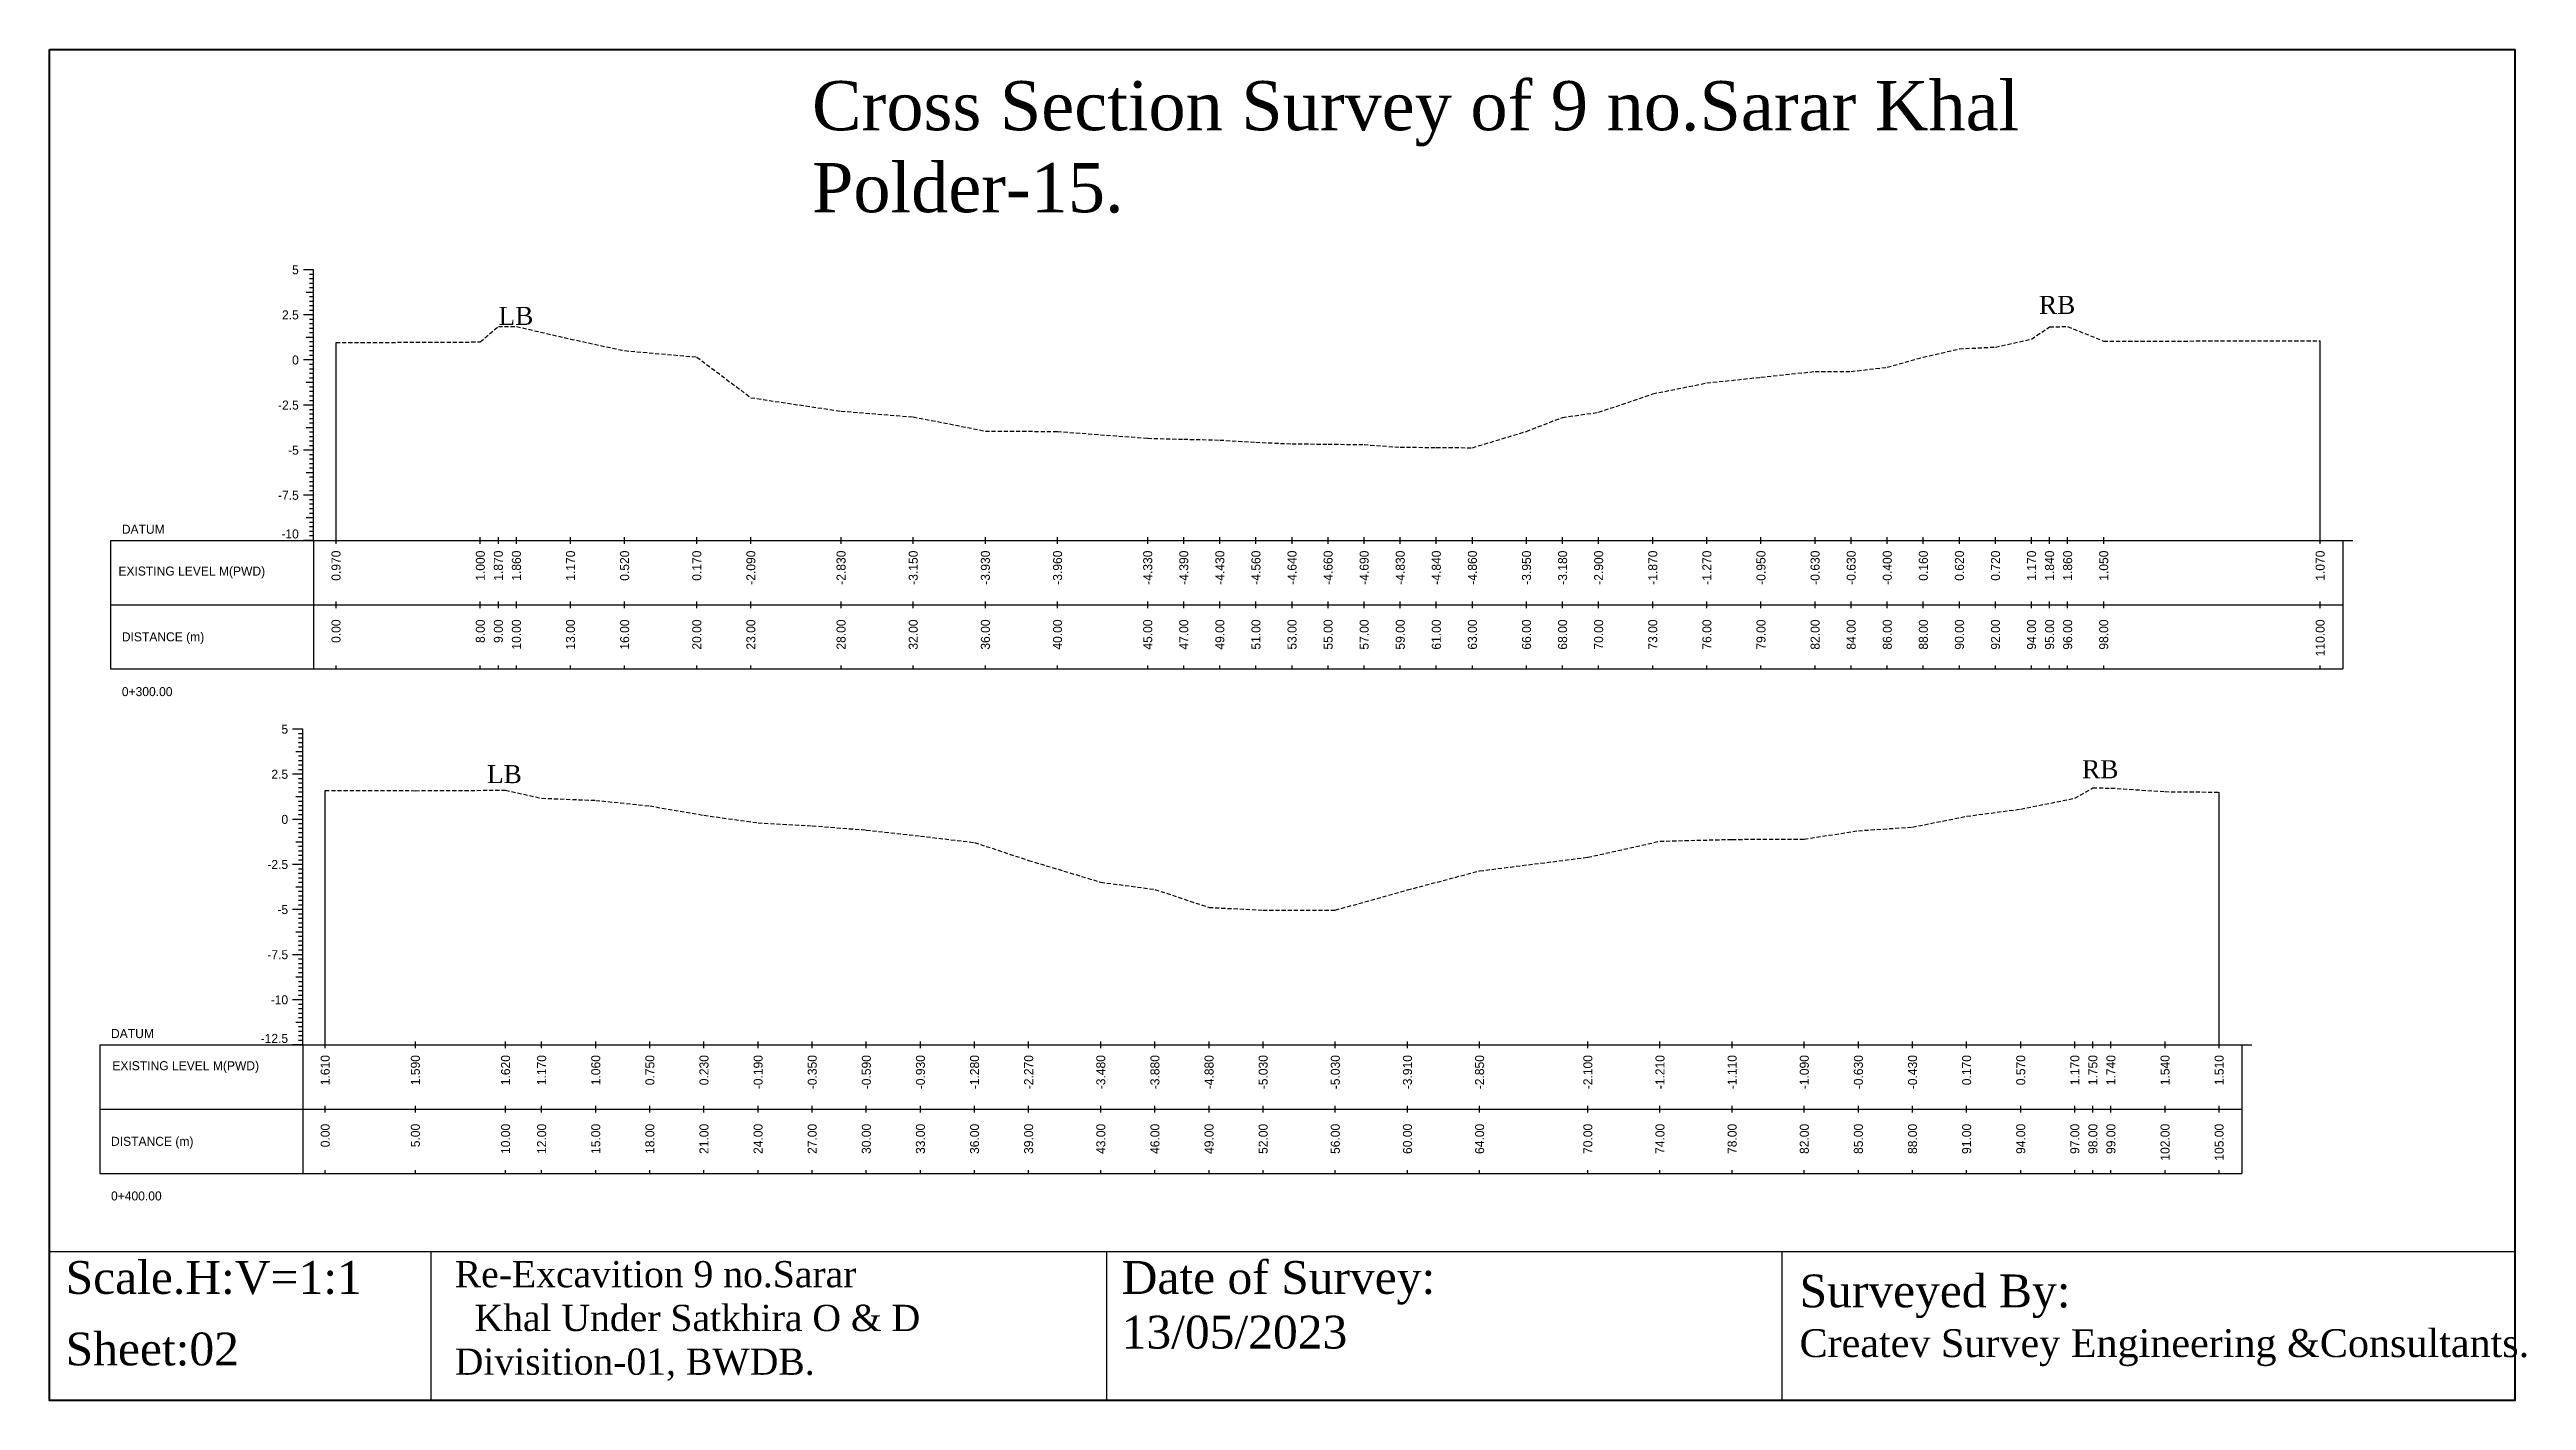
# Model space of a CAD drawing. Header units: inches. Extents: x 2527 to 3799, y -2520 to -1051.
# Drawn here: x 2527.3 to 2678.4, y -1269.6 to -1187.3 of the extents above; entities that cross this region are included whole.
import ezdxf
from ezdxf.enums import TextEntityAlignment as Align

# ---------------------------------------------------------------- set-up
doc = ezdxf.new("R2010")
doc.units = ezdxf.units.IN
doc.header["$MEASUREMENT"] = 0
doc.linetypes.add('HIDDEN', pattern=[0.375, 0.25, -0.125])
doc.layers.add('CS_Drawing', color=7, linetype='Continuous')
doc.layers.add('GL', color=3, linetype='HIDDEN')
doc.styles.add('romans', font='romans.shx')

msp = doc.modelspace()

# ---------------------------------------------------------------- texts
at = {"attachment_point": 1, "style": 'romans'}
for s, insert, char_height, width in [('{\\fTimes New Roman|b0|i0|c0|p18;Cross Section Survey of 9 no.Sarar Khal Polder-15.}', (2573.84, -1189.18), 3, 75.7359), ('{\\fTimes New Roman|b0|i0|c0|p18;RB}', (2648.66, -1202.28), 1.1, 96.5494), ('{\\fTimes New Roman|b0|i0|c0|p18;LB}', (2554.72, -1202.95), 1.1, 96.5494), ('{\\fTimes New Roman|b0|i0|c0|p18;LB}', (2554.02, -1230.89), 1.1, 96.5494), ('{\\fTimes New Roman|b0|i0|c0|p18;RB}', (2651.29, -1230.59), 1.1, 96.5494), ('{\\fTimes New Roman|b0|i0|c0|p18;Scale.H:V=1:1}', (2528.32, -1261.13), 2, 22.2708), ('{\\fTimes New Roman|b0|i0|c0|p18;Re-Excavition 9 no.Sarar\\P  Khal Under Satkhira O & D    Divisition-01, BWDB.}', (2552.05, -1261.13), 1.6, 38.8405), ('{\\fTimes New Roman|b0|i0|c0|p18;Date of Survey: 13/05/2023}', (2592.72, -1261.13), 2, 22.2708), ('{\\fTimes New Roman|b0|i0|c0|p18;Surveyed By:                                     \\H0.85x;Createv Survey Engineering &Consultants.}', (2634.06, -1261.95), 2, 45.2193), ('{\\fTimes New Roman|b0|i0|c0|p18;Sheet:02}', (2528.32, -1265.49), 2, 38.8405)]:
    msp.add_mtext(s, dxfattribs=dict(at, insert=insert, char_height=char_height, width=width))
at = {"layer": 'CS_Drawing'}
for s, p in [('5', (2542.54, -1200.69)), ('2.5', (2542.54, -1203.44)), ('0', (2542.54, -1206.19)), ('-2.5', (2542.54, -1208.94)), ('-5', (2542.54, -1211.69)), ('-7.5', (2542.54, -1214.44)), ('5', (2541.89, -1228.7)), ('2.5', (2541.89, -1231.45)), ('0', (2541.89, -1234.2)), ('-2.5', (2541.89, -1236.95)), ('-5', (2541.89, -1239.7)), ('-7.5', (2541.89, -1242.45)), ('-10', (2541.89, -1245.2))]:
    msp.add_text(s, height=0.55, dxfattribs=at).set_placement(p, align=Align.MIDDLE_RIGHT)
for s, p in [('DATUM', (2531.75, -1216.51)), ('EXISTING LEVEL M(PWD)', (2531.54, -1219.06)), ('DISTANCE (m)', (2531.75, -1223.07)), ('0+300.00', (2531.75, -1226.41)), ('DATUM', (2531.09, -1247.26)), ('EXISTING LEVEL M(PWD)', (2531.17, -1249.22)), ('DISTANCE (m)', (2531.09, -1253.83)), ('0+400.00', (2531.09, -1257.16))]:
    msp.add_text(s, height=0.55, dxfattribs=at).set_placement(p, align=Align.MIDDLE_LEFT)
for s, p in [('-10', (2542.54, -1217.07)), ('-12.5', (2541.89, -1247.83))]:
    msp.add_text(s, height=0.55, dxfattribs=at).set_placement(p, align=Align.RIGHT)
for s, p in [('0.970', (2544.81, -1217.81)), ('1.000', (2553.61, -1217.81)), ('1.870', (2554.71, -1217.81)), ('1.860', (2555.81, -1217.81)), ('1.170', (2559.11, -1217.81)), ('0.520', (2562.41, -1217.81)), ('0.170', (2566.81, -1217.81)), ('-2.090', (2570.11, -1217.81)), ('-2.830', (2575.61, -1217.81)), ('-3.150', (2580.01, -1217.81)), ('-3.930', (2584.41, -1217.81)), ('-3.960', (2588.81, -1217.81)), ('-4.330', (2594.31, -1217.81)), ('-4.390', (2596.51, -1217.81)), ('-4.430', (2598.71, -1217.81)), ('-4.560', (2600.91, -1217.81)), ('-4.640', (2603.11, -1217.81)), ('-4.660', (2605.31, -1217.81)), ('-4.690', (2607.51, -1217.81)), ('-4.830', (2609.71, -1217.81)), ('-4.840', (2611.91, -1217.81)), ('-4.860', (2614.11, -1217.81)), ('-3.950', (2617.41, -1217.81)), ('-3.180', (2619.61, -1217.81)), ('-2.900', (2621.81, -1217.81)), ('-1.870', (2625.11, -1217.81)), ('-1.270', (2628.41, -1217.81)), ('-0.950', (2631.71, -1217.81)), ('-0.630', (2635.01, -1217.81)), ('-0.630', (2637.21, -1217.81)), ('-0.400', (2639.41, -1217.81)), ('0.160', (2641.61, -1217.81)), ('0.620', (2643.81, -1217.81)), ('0.720', (2646.01, -1217.81)), ('1.170', (2648.21, -1217.81)), ('1.840', (2649.31, -1217.81)), ('1.860', (2650.41, -1217.81)), ('1.050', (2652.61, -1217.81)), ('1.070', (2665.81, -1217.81)), ('0.00', (2544.81, -1222.01)), ('8.00', (2553.61, -1222.01)), ('9.00', (2554.71, -1222.01)), ('10.00', (2555.81, -1222.01)), ('13.00', (2559.11, -1222.01)), ('16.00', (2562.41, -1222.01)), ('20.00', (2566.81, -1222.01)), ('23.00', (2570.11, -1222.01)), ('28.00', (2575.61, -1222.01)), ('32.00', (2580.01, -1222.01)), ('36.00', (2584.41, -1222.01)), ('40.00', (2588.81, -1222.01)), ('45.00', (2594.31, -1222.01)), ('47.00', (2596.51, -1222.01)), ('49.00', (2598.71, -1222.01)), ('51.00', (2600.91, -1222.01)), ('53.00', (2603.11, -1222.01)), ('55.00', (2605.31, -1222.01)), ('57.00', (2607.51, -1222.01)), ('59.00', (2609.71, -1222.01)), ('61.00', (2611.91, -1222.01)), ('63.00', (2614.11, -1222.01)), ('66.00', (2617.41, -1222.01)), ('68.00', (2619.61, -1222.01)), ('70.00', (2621.81, -1222.01)), ('73.00', (2625.11, -1222.01)), ('76.00', (2628.41, -1222.01)), ('79.00', (2631.71, -1222.01)), ('82.00', (2635.01, -1222.01)), ('84.00', (2637.21, -1222.01)), ('86.00', (2639.41, -1222.01)), ('88.00', (2641.61, -1222.01)), ('90.00', (2643.81, -1222.01)), ('92.00', (2646.01, -1222.01)), ('94.00', (2648.21, -1222.01)), ('95.00', (2649.31, -1222.01)), ('96.00', (2650.41, -1222.01)), ('98.00', (2652.61, -1222.01)), ('110.00', (2665.81, -1222.01)), ('1.610', (2544.15, -1248.57)), ('1.590', (2549.65, -1248.57)), ('1.620', (2555.15, -1248.57)), ('1.170', (2557.35, -1248.57)), ('1.060', (2560.65, -1248.57)), ('0.750', (2563.95, -1248.57)), ('0.230', (2567.25, -1248.57)), ('-0.190', (2570.55, -1248.57)), ('-0.350', (2573.85, -1248.57)), ('-0.590', (2577.15, -1248.57)), ('-0.930', (2580.45, -1248.57)), ('-1.280', (2583.75, -1248.57)), ('-2.270', (2587.05, -1248.57)), ('-3.480', (2591.45, -1248.57)), ('-3.880', (2594.75, -1248.57)), ('-4.880', (2598.05, -1248.57)), ('-5.030', (2601.35, -1248.57)), ('-5.030', (2605.75, -1248.57)), ('-3.910', (2610.15, -1248.57)), ('-2.850', (2614.55, -1248.57)), ('-2.100', (2621.15, -1248.57)), ('-1.210', (2625.55, -1248.57)), ('-1.110', (2629.95, -1248.57)), ('-1.090', (2634.35, -1248.57)), ('-0.630', (2637.65, -1248.57)), ('-0.430', (2640.95, -1248.57)), ('0.170', (2644.25, -1248.57)), ('0.570', (2647.55, -1248.57)), ('1.170', (2650.85, -1248.57)), ('1.750', (2651.95, -1248.57)), ('1.740', (2653.05, -1248.57)), ('1.540', (2656.35, -1248.57)), ('1.510', (2659.65, -1248.57)), ('0.00', (2544.15, -1252.76)), ('5.00', (2549.65, -1252.76)), ('10.00', (2555.15, -1252.76)), ('12.00', (2557.35, -1252.76)), ('15.00', (2560.65, -1252.76)), ('18.00', (2563.95, -1252.76)), ('21.00', (2567.25, -1252.76)), ('24.00', (2570.55, -1252.76)), ('27.00', (2573.85, -1252.76)), ('30.00', (2577.15, -1252.76)), ('33.00', (2580.45, -1252.76)), ('36.00', (2583.75, -1252.76)), ('39.00', (2587.05, -1252.76)), ('43.00', (2591.45, -1252.76)), ('46.00', (2594.75, -1252.76)), ('49.00', (2598.05, -1252.76)), ('52.00', (2601.35, -1252.76)), ('56.00', (2605.75, -1252.76)), ('60.00', (2610.15, -1252.76)), ('64.00', (2614.55, -1252.76)), ('70.00', (2621.15, -1252.76)), ('74.00', (2625.55, -1252.76)), ('78.00', (2629.95, -1252.76)), ('82.00', (2634.35, -1252.76)), ('85.00', (2637.65, -1252.76)), ('88.00', (2640.95, -1252.76)), ('91.00', (2644.25, -1252.76)), ('94.00', (2647.55, -1252.76)), ('97.00', (2650.85, -1252.76)), ('98.00', (2651.95, -1252.76)), ('99.00', (2653.05, -1252.76)), ('102.00', (2656.35, -1252.76)), ('105.00', (2659.65, -1252.76))]:
    msp.add_text(s, height=0.55, rotation=90, dxfattribs=at).set_placement(p, align=Align.MIDDLE_RIGHT)

# ---------------------------------------------------------------- linework, layer by layer
at = {"color": 4, "lineweight": 40}
msp.add_lwpolyline([(2527.34, -1187.26), (2677.68, -1187.26), (2677.68, -1269.63), (2527.34, -1269.63)], close=True, dxfattribs=at)
for points in [[(2677.68, -1187.26), (2677.68, -1269.63)], [(2527.34, -1260.55), (2677.68, -1260.55)], [(2527.34, -1260.55), (2527.34, -1269.63)], [(2550.59, -1260.55), (2550.59, -1269.63)], [(2591.79, -1260.55), (2591.79, -1269.63)], [(2632.99, -1260.55), (2632.99, -1269.63)]]:
    msp.add_lwpolyline(points)
at = {"layer": 'CS_Drawing'}
for p, q in [((2543.44, -1200.69), (2542.82, -1200.69)), ((2543.44, -1200.69), (2543, -1200.69)), ((2543.44, -1200.69), (2543.19, -1200.69)), ((2543.44, -1217.19), (2543.44, -1200.69)), ((2543.44, -1202.07), (2543, -1202.07)), ((2543.44, -1200.97), (2543.19, -1200.97)), ((2543.44, -1201.24), (2543.19, -1201.24)), ((2543.44, -1201.52), (2543.19, -1201.52)), ((2543.44, -1201.79), (2543.19, -1201.79)), ((2543.44, -1202.07), (2543.19, -1202.07)), ((2543.44, -1202.34), (2543.19, -1202.34)), ((2543.44, -1203.44), (2542.82, -1203.44)), ((2543.44, -1203.44), (2543, -1203.44)), ((2543.44, -1202.62), (2543.19, -1202.62)), ((2543.44, -1202.89), (2543.19, -1202.89)), ((2543.44, -1203.17), (2543.19, -1203.17)), ((2543.44, -1203.44), (2543.19, -1203.44)), ((2543.44, -1203.72), (2543.19, -1203.72)), ((2543.44, -1204.82), (2543, -1204.82)), ((2543.44, -1203.99), (2543.19, -1203.99)), ((2543.44, -1204.27), (2543.19, -1204.27)), ((2543.44, -1204.54), (2543.19, -1204.54)), ((2543.44, -1204.82), (2543.19, -1204.82)), ((2543.44, -1205.09), (2543.19, -1205.09)), ((2543.44, -1205.37), (2543.19, -1205.37)), ((2544.81, -1217.19), (2544.81, -1205.13)), ((2665.81, -1217.19), (2665.81, -1205.02)), ((2543.44, -1206.19), (2542.82, -1206.19)), ((2543.44, -1206.19), (2543, -1206.19)), ((2543.44, -1205.64), (2543.19, -1205.64)), ((2543.44, -1205.92), (2543.19, -1205.92)), ((2543.44, -1206.19), (2543.19, -1206.19)), ((2543.44, -1206.47), (2543.19, -1206.47)), ((2543.44, -1206.74), (2543.19, -1206.74)), ((2543.44, -1207.57), (2543, -1207.57)), ((2543.44, -1207.02), (2543.19, -1207.02)), ((2543.44, -1207.29), (2543.19, -1207.29)), ((2543.44, -1207.57), (2543.19, -1207.57)), ((2543.44, -1207.84), (2543.19, -1207.84)), ((2543.44, -1208.12), (2543.19, -1208.12)), ((2543.44, -1208.39), (2543.19, -1208.39)), ((2543.44, -1208.94), (2542.82, -1208.94)), ((2543.44, -1208.94), (2543, -1208.94)), ((2543.44, -1208.67), (2543.19, -1208.67)), ((2543.44, -1208.94), (2543.19, -1208.94)), ((2543.44, -1209.22), (2543.19, -1209.22)), ((2543.44, -1209.49), (2543.19, -1209.49)), ((2543.44, -1209.77), (2543.19, -1209.77)), ((2543.44, -1210.32), (2543, -1210.32)), ((2543.44, -1210.04), (2543.19, -1210.04)), ((2543.44, -1210.32), (2543.19, -1210.32)), ((2543.44, -1210.59), (2543.19, -1210.59)), ((2543.44, -1210.87), (2543.19, -1210.87)), ((2543.44, -1211.14), (2543.19, -1211.14)), ((2543.44, -1211.42), (2543.19, -1211.42)), ((2543.44, -1211.69), (2542.82, -1211.69)), ((2543.44, -1211.69), (2543, -1211.69)), ((2543.44, -1211.69), (2543.19, -1211.69)), ((2543.44, -1211.97), (2543.19, -1211.97)), ((2543.44, -1212.24), (2543.19, -1212.24)), ((2543.44, -1212.52), (2543.19, -1212.52)), ((2543.44, -1212.79), (2543.19, -1212.79)), ((2543.44, -1214.44), (2542.82, -1214.44)), ((2543.44, -1213.07), (2543, -1213.07)), ((2543.44, -1214.44), (2543, -1214.44)), ((2543.44, -1213.07), (2543.19, -1213.07)), ((2543.44, -1213.34), (2543.19, -1213.34)), ((2543.44, -1213.62), (2543.19, -1213.62)), ((2543.44, -1213.89), (2543.19, -1213.89)), ((2543.44, -1214.17), (2543.19, -1214.17)), ((2543.44, -1214.44), (2543.19, -1214.44)), ((2543.44, -1215.82), (2543, -1215.82)), ((2543.44, -1214.72), (2543.19, -1214.72)), ((2543.44, -1214.99), (2543.19, -1214.99)), ((2543.44, -1215.27), (2543.19, -1215.27)), ((2543.44, -1215.54), (2543.19, -1215.54)), ((2543.44, -1215.82), (2543.19, -1215.82)), ((2531.06, -1217.19), (2543.44, -1217.19)), ((2531.06, -1217.19), (2531.06, -1225.03)), ((2543.44, -1217.19), (2542.82, -1217.19)), ((2543.44, -1217.19), (2543, -1217.19)), ((2543.44, -1216.09), (2543.19, -1216.09)), ((2543.44, -1216.37), (2543.19, -1216.37)), ((2543.44, -1216.64), (2543.19, -1216.64)), ((2543.44, -1216.92), (2543.19, -1216.92)), ((2543.44, -1217.19), (2543.19, -1217.19)), ((2543.44, -1217.19), (2667.19, -1217.19)), ((2543.44, -1217.19), (2543.44, -1225.03)), ((2544.81, -1217.4), (2544.81, -1216.99)), ((2553.61, -1217.4), (2553.61, -1216.99)), ((2554.71, -1217.4), (2554.71, -1216.99)), ((2555.81, -1217.4), (2555.81, -1216.99)), ((2559.11, -1217.4), (2559.11, -1216.99)), ((2562.41, -1217.4), (2562.41, -1216.99)), ((2566.81, -1217.4), (2566.81, -1216.99)), ((2570.11, -1217.4), (2570.11, -1216.99)), ((2575.61, -1217.4), (2575.61, -1216.99)), ((2580.01, -1217.4), (2580.01, -1216.99)), ((2584.41, -1217.4), (2584.41, -1216.99)), ((2588.81, -1217.4), (2588.81, -1216.99)), ((2594.31, -1217.4), (2594.31, -1216.99)), ((2596.51, -1217.4), (2596.51, -1216.99)), ((2598.71, -1217.4), (2598.71, -1216.99)), ((2600.91, -1217.4), (2600.91, -1216.99)), ((2603.11, -1217.4), (2603.11, -1216.99)), ((2605.31, -1217.4), (2605.31, -1216.99)), ((2607.51, -1217.4), (2607.51, -1216.99)), ((2609.71, -1217.4), (2609.71, -1216.99)), ((2611.91, -1217.4), (2611.91, -1216.99)), ((2614.11, -1217.4), (2614.11, -1216.99)), ((2617.41, -1217.4), (2617.41, -1216.99)), ((2619.61, -1217.4), (2619.61, -1216.99)), ((2621.81, -1217.4), (2621.81, -1216.99)), ((2625.11, -1217.4), (2625.11, -1216.99)), ((2628.41, -1217.4), (2628.41, -1216.99)), ((2631.71, -1217.4), (2631.71, -1216.99)), ((2635.01, -1217.4), (2635.01, -1216.99)), ((2637.21, -1217.4), (2637.21, -1216.99)), ((2639.41, -1217.4), (2639.41, -1216.99)), ((2641.61, -1217.4), (2641.61, -1216.99)), ((2643.81, -1217.4), (2643.81, -1216.99)), ((2646.01, -1217.4), (2646.01, -1216.99)), ((2648.21, -1217.4), (2648.21, -1216.99)), ((2649.31, -1217.4), (2649.31, -1216.99)), ((2650.41, -1217.4), (2650.41, -1216.99)), ((2652.61, -1217.4), (2652.61, -1216.99)), ((2665.81, -1217.4), (2665.81, -1216.99)), ((2667.19, -1217.19), (2667.81, -1217.19)), ((2667.19, -1217.19), (2667.62, -1217.19)), ((2667.19, -1217.19), (2667.44, -1217.19)), ((2667.19, -1217.19), (2667.19, -1225.03)), ((2531.06, -1221.11), (2543.44, -1221.11)), ((2543.44, -1221.11), (2667.19, -1221.11)), ((2543.44, -1221.11), (2667.19, -1221.11)), ((2544.81, -1221.32), (2544.81, -1220.91)), ((2553.61, -1221.32), (2553.61, -1220.91)), ((2554.71, -1221.32), (2554.71, -1220.91)), ((2555.81, -1221.32), (2555.81, -1220.91)), ((2559.11, -1221.32), (2559.11, -1220.91)), ((2562.41, -1221.32), (2562.41, -1220.91)), ((2566.81, -1221.32), (2566.81, -1220.91)), ((2570.11, -1221.32), (2570.11, -1220.91)), ((2575.61, -1221.32), (2575.61, -1220.91)), ((2580.01, -1221.32), (2580.01, -1220.91)), ((2584.41, -1221.32), (2584.41, -1220.91)), ((2588.81, -1221.32), (2588.81, -1220.91)), ((2594.31, -1221.32), (2594.31, -1220.91)), ((2596.51, -1221.32), (2596.51, -1220.91)), ((2598.71, -1221.32), (2598.71, -1220.91)), ((2600.91, -1221.32), (2600.91, -1220.91)), ((2603.11, -1221.32), (2603.11, -1220.91)), ((2605.31, -1221.32), (2605.31, -1220.91)), ((2607.51, -1221.32), (2607.51, -1220.91)), ((2609.71, -1221.32), (2609.71, -1220.91)), ((2611.91, -1221.32), (2611.91, -1220.91)), ((2614.11, -1221.32), (2614.11, -1220.91)), ((2617.41, -1221.32), (2617.41, -1220.91)), ((2619.61, -1221.32), (2619.61, -1220.91)), ((2621.81, -1221.32), (2621.81, -1220.91)), ((2625.11, -1221.32), (2625.11, -1220.91)), ((2628.41, -1221.32), (2628.41, -1220.91)), ((2631.71, -1221.32), (2631.71, -1220.91)), ((2635.01, -1221.32), (2635.01, -1220.91)), ((2637.21, -1221.32), (2637.21, -1220.91)), ((2639.41, -1221.32), (2639.41, -1220.91)), ((2641.61, -1221.32), (2641.61, -1220.91)), ((2643.81, -1221.32), (2643.81, -1220.91)), ((2646.01, -1221.32), (2646.01, -1220.91)), ((2648.21, -1221.32), (2648.21, -1220.91)), ((2649.31, -1221.32), (2649.31, -1220.91)), ((2650.41, -1221.32), (2650.41, -1220.91)), ((2652.61, -1221.32), (2652.61, -1220.91)), ((2665.81, -1221.32), (2665.81, -1220.91)), ((2544.81, -1225.03), (2544.81, -1224.82)), ((2553.61, -1225.03), (2553.61, -1224.82)), ((2554.71, -1225.03), (2554.71, -1224.82)), ((2555.81, -1225.03), (2555.81, -1224.82)), ((2559.11, -1225.03), (2559.11, -1224.82)), ((2562.41, -1225.03), (2562.41, -1224.82)), ((2566.81, -1225.03), (2566.81, -1224.82)), ((2570.11, -1225.03), (2570.11, -1224.82)), ((2575.61, -1225.03), (2575.61, -1224.82)), ((2580.01, -1225.03), (2580.01, -1224.82)), ((2584.41, -1225.03), (2584.41, -1224.82)), ((2588.81, -1225.03), (2588.81, -1224.82)), ((2594.31, -1225.03), (2594.31, -1224.82)), ((2596.51, -1225.03), (2596.51, -1224.82)), ((2598.71, -1225.03), (2598.71, -1224.82)), ((2600.91, -1225.03), (2600.91, -1224.82)), ((2603.11, -1225.03), (2603.11, -1224.82)), ((2605.31, -1225.03), (2605.31, -1224.82)), ((2607.51, -1225.03), (2607.51, -1224.82)), ((2609.71, -1225.03), (2609.71, -1224.82)), ((2611.91, -1225.03), (2611.91, -1224.82)), ((2614.11, -1225.03), (2614.11, -1224.82)), ((2617.41, -1225.03), (2617.41, -1224.82)), ((2619.61, -1225.03), (2619.61, -1224.82)), ((2621.81, -1225.03), (2621.81, -1224.82)), ((2625.11, -1225.03), (2625.11, -1224.82)), ((2628.41, -1225.03), (2628.41, -1224.82)), ((2631.71, -1225.03), (2631.71, -1224.82)), ((2635.01, -1225.03), (2635.01, -1224.82)), ((2637.21, -1225.03), (2637.21, -1224.82)), ((2639.41, -1225.03), (2639.41, -1224.82)), ((2641.61, -1225.03), (2641.61, -1224.82)), ((2643.81, -1225.03), (2643.81, -1224.82)), ((2646.01, -1225.03), (2646.01, -1224.82)), ((2648.21, -1225.03), (2648.21, -1224.82)), ((2649.31, -1225.03), (2649.31, -1224.82)), ((2650.41, -1225.03), (2650.41, -1224.82)), ((2652.61, -1225.03), (2652.61, -1224.82)), ((2665.81, -1225.03), (2665.81, -1224.82)), ((2531.06, -1225.03), (2543.44, -1225.03)), ((2543.44, -1225.03), (2667.19, -1225.03)), ((2542.78, -1228.7), (2542.16, -1228.7)), ((2542.78, -1228.7), (2542.35, -1228.7)), ((2542.78, -1228.7), (2542.53, -1228.7)), ((2542.78, -1228.98), (2542.53, -1228.98)), ((2542.78, -1229.25), (2542.53, -1229.25)), ((2542.78, -1229.53), (2542.53, -1229.53)), ((2542.78, -1247.95), (2542.78, -1228.7)), ((2542.78, -1230.08), (2542.35, -1230.08)), ((2542.78, -1229.8), (2542.53, -1229.8)), ((2542.78, -1230.08), (2542.53, -1230.08)), ((2542.78, -1230.35), (2542.53, -1230.35)), ((2542.78, -1230.63), (2542.53, -1230.63)), ((2542.78, -1230.9), (2542.53, -1230.9)), ((2542.78, -1231.45), (2542.16, -1231.45)), ((2542.78, -1231.45), (2542.35, -1231.45)), ((2542.78, -1231.18), (2542.53, -1231.18)), ((2542.78, -1231.45), (2542.53, -1231.45)), ((2542.78, -1231.73), (2542.53, -1231.73)), ((2542.78, -1232), (2542.53, -1232)), ((2542.78, -1232.28), (2542.53, -1232.28)), ((2542.78, -1232.55), (2542.53, -1232.55)), ((2544.15, -1247.95), (2544.15, -1232.43)), ((2659.65, -1247.95), (2659.65, -1232.54)), ((2542.78, -1232.83), (2542.35, -1232.83)), ((2542.78, -1232.83), (2542.53, -1232.83)), ((2542.78, -1233.1), (2542.53, -1233.1)), ((2542.78, -1233.38), (2542.53, -1233.38)), ((2542.78, -1233.65), (2542.53, -1233.65)), ((2542.78, -1233.93), (2542.53, -1233.93)), ((2542.78, -1234.2), (2542.16, -1234.2)), ((2542.78, -1234.2), (2542.35, -1234.2)), ((2542.78, -1235.58), (2542.35, -1235.58)), ((2542.78, -1234.2), (2542.53, -1234.2)), ((2542.78, -1234.48), (2542.53, -1234.48)), ((2542.78, -1234.75), (2542.53, -1234.75)), ((2542.78, -1235.03), (2542.53, -1235.03)), ((2542.78, -1235.3), (2542.53, -1235.3)), ((2542.78, -1235.58), (2542.53, -1235.58)), ((2542.78, -1236.95), (2542.16, -1236.95)), ((2542.78, -1236.95), (2542.35, -1236.95)), ((2542.78, -1235.85), (2542.53, -1235.85)), ((2542.78, -1236.13), (2542.53, -1236.13)), ((2542.78, -1236.4), (2542.53, -1236.4)), ((2542.78, -1236.68), (2542.53, -1236.68)), ((2542.78, -1236.95), (2542.53, -1236.95)), ((2542.78, -1238.33), (2542.35, -1238.33)), ((2542.78, -1237.23), (2542.53, -1237.23)), ((2542.78, -1237.5), (2542.53, -1237.5)), ((2542.78, -1237.78), (2542.53, -1237.78)), ((2542.78, -1238.05), (2542.53, -1238.05)), ((2542.78, -1238.33), (2542.53, -1238.33)), ((2542.78, -1238.6), (2542.53, -1238.6)), ((2542.78, -1239.7), (2542.16, -1239.7)), ((2542.78, -1239.7), (2542.35, -1239.7)), ((2542.78, -1238.88), (2542.53, -1238.88)), ((2542.78, -1239.15), (2542.53, -1239.15)), ((2542.78, -1239.43), (2542.53, -1239.43)), ((2542.78, -1239.7), (2542.53, -1239.7)), ((2542.78, -1239.98), (2542.53, -1239.98)), ((2542.78, -1241.08), (2542.35, -1241.08)), ((2542.78, -1240.25), (2542.53, -1240.25)), ((2542.78, -1240.53), (2542.53, -1240.53)), ((2542.78, -1240.8), (2542.53, -1240.8)), ((2542.78, -1241.08), (2542.53, -1241.08)), ((2542.78, -1241.35), (2542.53, -1241.35)), ((2542.78, -1241.63), (2542.53, -1241.63)), ((2542.78, -1242.45), (2542.16, -1242.45)), ((2542.78, -1242.45), (2542.35, -1242.45)), ((2542.78, -1241.9), (2542.53, -1241.9)), ((2542.78, -1242.18), (2542.53, -1242.18)), ((2542.78, -1242.45), (2542.53, -1242.45)), ((2542.78, -1242.73), (2542.53, -1242.73)), ((2542.78, -1243), (2542.53, -1243)), ((2542.78, -1243.83), (2542.35, -1243.83)), ((2542.78, -1243.28), (2542.53, -1243.28)), ((2542.78, -1243.55), (2542.53, -1243.55)), ((2542.78, -1243.83), (2542.53, -1243.83)), ((2542.78, -1244.1), (2542.53, -1244.1)), ((2542.78, -1244.38), (2542.53, -1244.38)), ((2542.78, -1244.65), (2542.53, -1244.65)), ((2542.78, -1245.2), (2542.16, -1245.2)), ((2542.78, -1245.2), (2542.35, -1245.2)), ((2542.78, -1244.93), (2542.53, -1244.93)), ((2542.78, -1245.2), (2542.53, -1245.2)), ((2542.78, -1245.48), (2542.53, -1245.48)), ((2542.78, -1245.75), (2542.53, -1245.75)), ((2542.78, -1246.03), (2542.53, -1246.03)), ((2542.78, -1246.58), (2542.35, -1246.58)), ((2542.78, -1246.3), (2542.53, -1246.3)), ((2542.78, -1246.58), (2542.53, -1246.58)), ((2542.78, -1246.85), (2542.53, -1246.85)), ((2542.78, -1247.13), (2542.53, -1247.13)), ((2542.78, -1247.4), (2542.53, -1247.4)), ((2542.78, -1247.68), (2542.53, -1247.68)), ((2530.4, -1247.95), (2542.78, -1247.95)), ((2530.4, -1247.95), (2530.4, -1255.79)), ((2542.78, -1247.95), (2542.16, -1247.95)), ((2542.78, -1247.95), (2542.35, -1247.95)), ((2542.78, -1247.95), (2542.53, -1247.95)), ((2542.78, -1247.95), (2661.03, -1247.95)), ((2542.78, -1247.95), (2542.78, -1255.79)), ((2544.15, -1248.16), (2544.15, -1247.75)), ((2549.65, -1248.16), (2549.65, -1247.75)), ((2555.15, -1248.16), (2555.15, -1247.75)), ((2557.35, -1248.16), (2557.35, -1247.75)), ((2560.65, -1248.16), (2560.65, -1247.75)), ((2563.95, -1248.16), (2563.95, -1247.75)), ((2567.25, -1248.16), (2567.25, -1247.75)), ((2570.55, -1248.16), (2570.55, -1247.75)), ((2573.85, -1248.16), (2573.85, -1247.75)), ((2577.15, -1248.16), (2577.15, -1247.75)), ((2580.45, -1248.16), (2580.45, -1247.75)), ((2583.75, -1248.16), (2583.75, -1247.75)), ((2587.05, -1248.16), (2587.05, -1247.75)), ((2591.45, -1248.16), (2591.45, -1247.75)), ((2594.75, -1248.16), (2594.75, -1247.75)), ((2598.05, -1248.16), (2598.05, -1247.75)), ((2601.35, -1248.16), (2601.35, -1247.75)), ((2605.75, -1248.16), (2605.75, -1247.75)), ((2610.15, -1248.16), (2610.15, -1247.75)), ((2614.55, -1248.16), (2614.55, -1247.75)), ((2621.15, -1248.16), (2621.15, -1247.75)), ((2625.55, -1248.16), (2625.55, -1247.75)), ((2629.95, -1248.16), (2629.95, -1247.75)), ((2634.35, -1248.16), (2634.35, -1247.75)), ((2637.65, -1248.16), (2637.65, -1247.75)), ((2640.95, -1248.16), (2640.95, -1247.75)), ((2644.25, -1248.16), (2644.25, -1247.75)), ((2647.55, -1248.16), (2647.55, -1247.75)), ((2650.85, -1248.16), (2650.85, -1247.75)), ((2651.95, -1248.16), (2651.95, -1247.75)), ((2653.05, -1248.16), (2653.05, -1247.75)), ((2656.35, -1248.16), (2656.35, -1247.75)), ((2659.65, -1248.16), (2659.65, -1247.75)), ((2661.03, -1247.95), (2661.65, -1247.95)), ((2661.03, -1247.95), (2661.46, -1247.95)), ((2661.03, -1247.95), (2661.28, -1247.95)), ((2661.03, -1247.95), (2661.03, -1255.79)), ((2530.4, -1251.87), (2542.78, -1251.87)), ((2542.78, -1251.87), (2661.03, -1251.87)), ((2542.78, -1251.87), (2661.03, -1251.87)), ((2544.15, -1252.08), (2544.15, -1251.66)), ((2549.65, -1252.08), (2549.65, -1251.66)), ((2555.15, -1252.08), (2555.15, -1251.66)), ((2557.35, -1252.08), (2557.35, -1251.66)), ((2560.65, -1252.08), (2560.65, -1251.66)), ((2563.95, -1252.08), (2563.95, -1251.66)), ((2567.25, -1252.08), (2567.25, -1251.66)), ((2570.55, -1252.08), (2570.55, -1251.66)), ((2573.85, -1252.08), (2573.85, -1251.66)), ((2577.15, -1252.08), (2577.15, -1251.66)), ((2580.45, -1252.08), (2580.45, -1251.66)), ((2583.75, -1252.08), (2583.75, -1251.66)), ((2587.05, -1252.08), (2587.05, -1251.66)), ((2591.45, -1252.08), (2591.45, -1251.66)), ((2594.75, -1252.08), (2594.75, -1251.66)), ((2598.05, -1252.08), (2598.05, -1251.66)), ((2601.35, -1252.08), (2601.35, -1251.66)), ((2605.75, -1252.08), (2605.75, -1251.66)), ((2610.15, -1252.08), (2610.15, -1251.66)), ((2614.55, -1252.08), (2614.55, -1251.66)), ((2621.15, -1252.08), (2621.15, -1251.66)), ((2625.55, -1252.08), (2625.55, -1251.66)), ((2629.95, -1252.08), (2629.95, -1251.66)), ((2634.35, -1252.08), (2634.35, -1251.66)), ((2637.65, -1252.08), (2637.65, -1251.66)), ((2640.95, -1252.08), (2640.95, -1251.66)), ((2644.25, -1252.08), (2644.25, -1251.66)), ((2647.55, -1252.08), (2647.55, -1251.66)), ((2650.85, -1252.08), (2650.85, -1251.66)), ((2651.95, -1252.08), (2651.95, -1251.66)), ((2653.05, -1252.08), (2653.05, -1251.66)), ((2656.35, -1252.08), (2656.35, -1251.66)), ((2659.65, -1252.08), (2659.65, -1251.66)), ((2530.4, -1255.79), (2542.78, -1255.79)), ((2542.78, -1255.79), (2661.03, -1255.79)), ((2544.15, -1255.79), (2544.15, -1255.58)), ((2549.65, -1255.79), (2549.65, -1255.58)), ((2555.15, -1255.79), (2555.15, -1255.58)), ((2557.35, -1255.79), (2557.35, -1255.58)), ((2560.65, -1255.79), (2560.65, -1255.58)), ((2563.95, -1255.79), (2563.95, -1255.58)), ((2567.25, -1255.79), (2567.25, -1255.58)), ((2570.55, -1255.79), (2570.55, -1255.58)), ((2573.85, -1255.79), (2573.85, -1255.58)), ((2577.15, -1255.79), (2577.15, -1255.58)), ((2580.45, -1255.79), (2580.45, -1255.58)), ((2583.75, -1255.79), (2583.75, -1255.58)), ((2587.05, -1255.79), (2587.05, -1255.58)), ((2591.45, -1255.79), (2591.45, -1255.58)), ((2594.75, -1255.79), (2594.75, -1255.58)), ((2598.05, -1255.79), (2598.05, -1255.58)), ((2601.35, -1255.79), (2601.35, -1255.58)), ((2605.75, -1255.79), (2605.75, -1255.58)), ((2610.15, -1255.79), (2610.15, -1255.58)), ((2614.55, -1255.79), (2614.55, -1255.58)), ((2621.15, -1255.79), (2621.15, -1255.58)), ((2625.55, -1255.79), (2625.55, -1255.58)), ((2629.95, -1255.79), (2629.95, -1255.58)), ((2634.35, -1255.79), (2634.35, -1255.58)), ((2637.65, -1255.79), (2637.65, -1255.58)), ((2640.95, -1255.79), (2640.95, -1255.58)), ((2644.25, -1255.79), (2644.25, -1255.58)), ((2647.55, -1255.79), (2647.55, -1255.58)), ((2650.85, -1255.79), (2650.85, -1255.58)), ((2651.95, -1255.79), (2651.95, -1255.58)), ((2653.05, -1255.79), (2653.05, -1255.58)), ((2656.35, -1255.79), (2656.35, -1255.58)), ((2659.65, -1255.79), (2659.65, -1255.58))]:
    msp.add_line(p, q, dxfattribs=at)
at = {"layer": 'GL'}
for points in [[(2544.81, -1205.13), (2553.61, -1205.09), (2554.71, -1204.14), (2555.81, -1204.15), (2559.11, -1204.91), (2562.41, -1205.62), (2566.81, -1206.01), (2570.11, -1208.49), (2575.61, -1209.31), (2580.01, -1209.66), (2584.41, -1210.52), (2588.81, -1210.55), (2594.31, -1210.96), (2596.51, -1211.02), (2598.71, -1211.07), (2600.91, -1211.21), (2603.11, -1211.3), (2605.31, -1211.32), (2607.51, -1211.35), (2609.71, -1211.51), (2611.91, -1211.52), (2614.11, -1211.54), (2617.41, -1210.54), (2619.61, -1209.69), (2621.81, -1209.38), (2625.11, -1208.25), (2628.41, -1207.59), (2631.71, -1207.24), (2635.01, -1206.89), (2637.21, -1206.89), (2639.41, -1206.63), (2641.61, -1206.02), (2643.81, -1205.51), (2646.01, -1205.4), (2648.21, -1204.91), (2649.31, -1204.17), (2650.41, -1204.15), (2652.61, -1205.04), (2665.81, -1205.02)], [(2544.15, -1232.43), (2549.65, -1232.45), (2555.15, -1232.42), (2557.35, -1232.91), (2560.65, -1233.04), (2563.95, -1233.38), (2567.25, -1233.95), (2570.55, -1234.41), (2573.85, -1234.59), (2577.15, -1234.85), (2580.45, -1235.22), (2583.75, -1235.61), (2587.05, -1236.7), (2591.45, -1238.03), (2594.75, -1238.47), (2598.05, -1239.57), (2601.35, -1239.73), (2605.75, -1239.73), (2610.15, -1238.5), (2614.55, -1237.34), (2621.15, -1236.51), (2625.55, -1235.53), (2629.95, -1235.42), (2634.35, -1235.4), (2637.65, -1234.89), (2640.95, -1234.67), (2644.25, -1234.01), (2647.55, -1233.57), (2650.85, -1232.91), (2651.95, -1232.28), (2653.05, -1232.29), (2656.35, -1232.51), (2659.65, -1232.54)]]:
    msp.add_lwpolyline(points, dxfattribs=at)

msp.set_redraw_order([(e.dxf.handle, doc.entitydb.next_handle()) for e in msp.query("TEXT MTEXT ATTDEF DIMENSION ARC_DIMENSION")])  # texts and dimensions are drawn at this point

doc.saveas('drawing.dxf')
